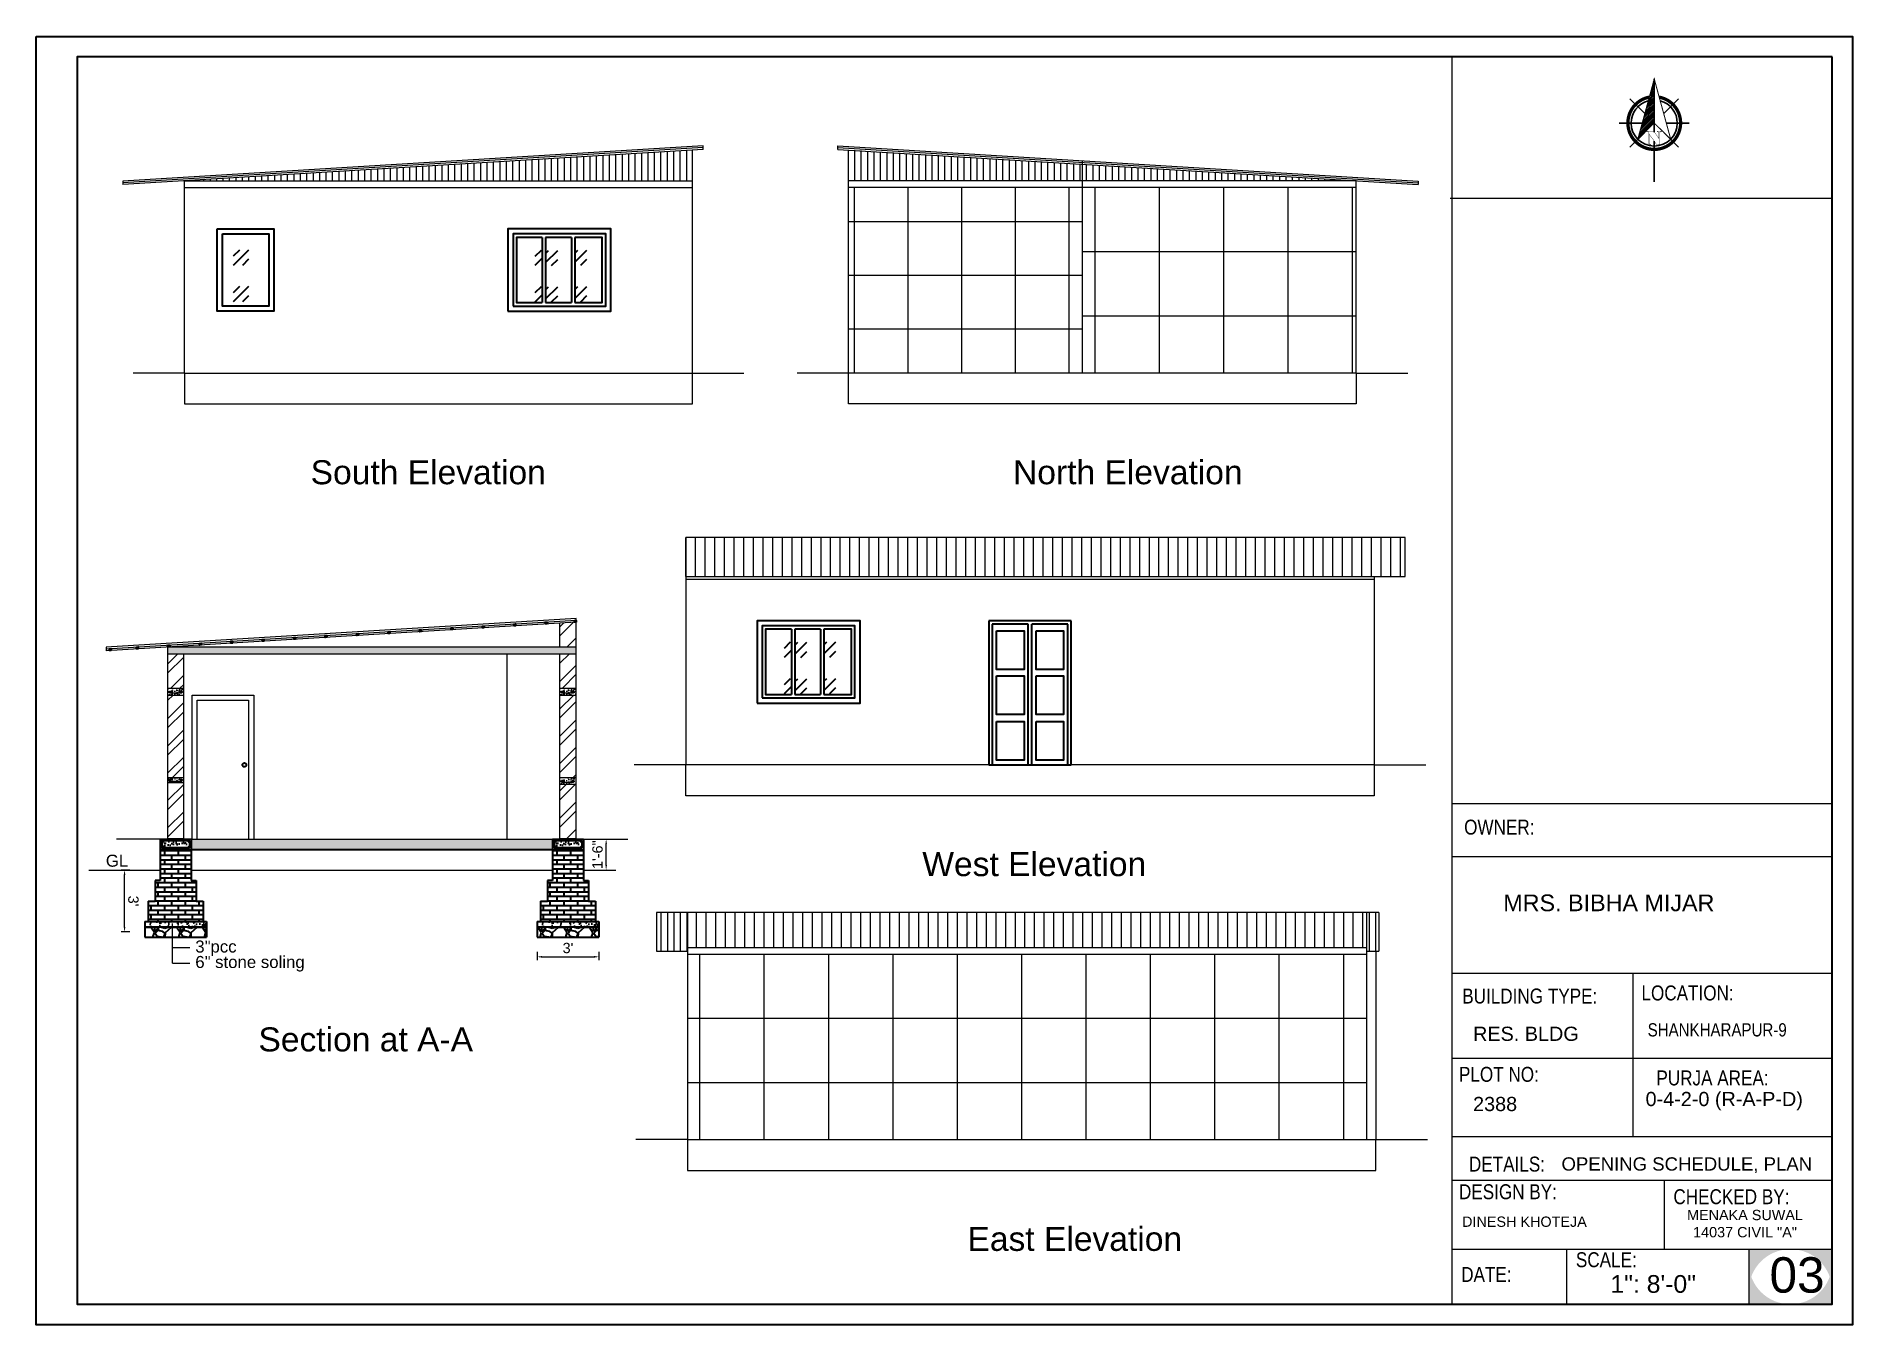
# Model space of a CAD drawing. Header units: inches. Extents: x 376358 to 406049, y -63575 to -53607.
# Drawn here: x 404991 to 406049, y -59273 to -58523 of the extents above; entities that cross this region are included whole.
import ezdxf

# ---------------------------------------------------------------- set-up
doc = ezdxf.new("R2010")
doc.units = ezdxf.units.IN
doc.header["$LTSCALE"] = 2
doc.header["$MEASUREMENT"] = 0
doc.header["$PDMODE"] = 34
doc.layers.get('0').update_dxf_attribs({"linetype": 'CONTINUOUS'})
doc.layers.get('DEFPOINTS').update_dxf_attribs({"color": 141, "linetype": 'CONTINUOUS'})
for name, color, linetype, lineweight in [('1', 7, 'CONTINUOUS', 13), ('DIMENTION', 140, 'CONTINUOUS', 0), ('door', 20, 'CONTINUOUS', 35), ('Rebars', 1, 'CONTINUOUS', 13), ('Siteplan', 7, 'CONTINUOUS', 30), ('steps', 253, 'CONTINUOUS', 20), ('TEXT', 181, 'CONTINUOUS', 25), ('WALL - A', 1, 'CONTINUOUS', 40)]:
    doc.layers.add(name, color=color, linetype=linetype, lineweight=lineweight)
doc.layers.add('Normal Wall', color=7, linetype='CONTINUOUS', lineweight=35, true_color=0xffaf89)
doc.layers.add('Rear Wall', color=7, linetype='CONTINUOUS', lineweight=20, true_color=0xd4e480)
doc.styles.add('Lettring Text', font='arial.ttf')
doc.styles.get("Standard").update_dxf_attribs({"font": 'ARIALN.TTF'})
doc.styles.add('SwissBT', font='swiss.ttf', dxfattribs={"height": 12})
doc.dimstyles.new('Copy of Standard', dxfattribs={"dimtxt": 6, "dimasz": 2.875, "dimexe": 2, "dimexo": 4, "dimgap": 2, "dimtad": 1, "dimdec": 0, "dimrnd": 1, "dimzin": 0, "dimdsep": 46, "dimlunit": 4, "dimtxsty": 'Lettring Text', "dimcen": 0.1, "dimclrd": 7, "dimclre": 7, "dimclrt": 7, "dimazin": 0, "dimtfac": 0.645, "dimtdec": 0, "dimtmove": 1, "dimatfit": 0, "dimfxl": 3, "dimfxlon": 1, "dimtfillclr": 256, "dimtolj": 1, "dimtzin": 0, "dimlwd": -1, "dimlwe": -1, "dimarcsym": 2})
pattern_1 = [(45, (42769.61, -28002.868), (21.21320344, 0), [12.5, -17.5]), (45, (42774.913, -28002.868), (21.21320344, 0), [5, -25]), (45, (42769.61, -27997.565), (21.21320344, 0), [5, -25])]
pattern_2 = [(90, (42040.4257, -8169.51), (-3.75, 0), [])]
pattern_3 = [(45, (42914.7, -28231.138), (21.21320344, 0), [12.5, -17.5]), (45, (42920.003, -28231.138), (21.21320344, 0), [5, -25]), (45, (42914.7, -28225.835), (21.21320344, 0), [5, -25])]
pattern_4 = [(50, (40283.691, -7994.453), (5.73808146, -0.50201708), [0.6, -6.6]), (355, (40283.691, -7994.453), (-1.11001067, 6.01753707), [0.48, -5.28]), (100.4514445, (40284.1693, -7994.495), (4.62807077, 5.51551993), [0.50992154, -5.6091369]), (46.1842, (40283.691, -7992.853), (8.53793065, -1.32415425), [0.9, -9.9]), (96.6356355, (40284.403, -7992.963), (7.47729557, 7.7929488), [0.76488274, -8.41371008]), (351.184164, (40283.691, -7992.853), (7.47729556, 7.7929488), [0.72, -7.92]), (21, (40284.491, -7993.253), (4.775256417, -3.220951125), [0.6, -6.6]), (326, (40284.491, -7993.253), (1.94652266, 5.80120036), [0.48, -5.28]), (71.4514447, (40284.889, -7993.5214), (6.72177901, 2.58024922), [0.50992152, -5.6091369]), (37.5, (40283.6912, -7994.453), (0.097278843, 2.663150831), [0, -5.216, 0, -5.36, 0, -5.3]), (7.5, (40283.6912, -7994.453), (2.1045563, 3.155293695), [0, -3.056, 0, -5.096, 0, -2.02]), (327.5, (40281.9072, -7994.453), (4.27057949, -0.180438974), [0, -2, 0, -6.24, 0, -8.28]), (317.5, (40281.107, -7994.453), (4.665489355, 0.80083986), [0, -2.6, 0, -4.144, 0, -5.88])]
pattern_5 = [(45, (40283.691, -7994.453), (-7.9549513, 7.9549513), []), (45, (40288.994, -7994.453), (-7.9549513, 7.9549513), [])]
pattern_6 = [(228.0127875, (44027.0285, -28259.4048), (-120, -135), [2.01804, -199.7863207]), (184.96974073, (44025.6785, -28260.9048), (180, 15), [3.46302, -342.8388714]), (132.51044708, (44022.2285, -28261.2048), (150, -165), [2.44182, -241.74048894]), (267.273689, (44016.3785, -28264.9548), (15, 300), [3.15357, -312.2033706]), (292.83365418, (44016.2285, -28268.1048), (-75, 180), [3.092325, -306.1405969]), (357.273689, (44017.4285, -28270.9548), (-300, 15), [3.15357, -312.2033706]), (37.69424047, (44020.5785, -28271.1048), (-195, -150), [4.170435, -412.87272823]), (72.25532837, (44023.8785, -28268.5548), (105, 330), [3.93732, -389.79482245]), (121.42956562, (44025.0785, -28264.8048), (-120, 195), [3.16425, -313.26109665]), (175.2363583, (44023.4285, -28262.1048), (165, -15), [3.61248, -177.0114387]), (222.3974378, (44019.8285, -28261.8048), (-180, -165), [4.67172, -462.5006251]), (138.81407483, (44031.2285, -28265.1048), (-105, 90), [1.594515, -157.8576722]), (171.4692344, (44030.0285, -28264.0548), (195, -30), [3.033555, -300.32267124]), (225, (44027.028, -28263.605), (-2e-15, -15), [2.121315, -19.09188844]), (203.1985905, (44025.9785, -28261.8048), (75, 30), [1.14237, -113.0942266]), (291.8014095, (44024.9285, -28262.2548), (-15, 45), [1.615545, -79.1619271]), (30.9637565, (44025.5285, -28263.7548), (45, 30), [2.623935, -84.8403434]), (161.5650512, (44027.7785, -28262.405), (30, -15), [1.897365, -45.5367999]), (16.38954033, (44016.2285, -28262.2548), (150, 45), [2.658, -263.1426772]), (70.34617594, (44018.7785, -28261.5048), (-60, -165), [2.229915, -220.7611162]), (293.1985905, (44027.7785, -28259.4048), (-30, 75), [2.284725, -111.9518716]), (343.61045967, (44028.6785, -28261.5048), (-150, 45), [2.658, -263.1426772]), (339.4439548, (44016.2285, -28271.5548), (-75, 30), [2.5632, -125.5968562]), (294.77514057, (44018.6285, -28272.4548), (-75, 165), [2.14767, -212.61964595]), (66.8014095, (44027.9285, -28274.4048), (30, 75), [2.284725, -111.9518716]), (17.35402464, (44028.8285, -28272.3048), (-195, -60), [2.514465, -248.9313542]), (69.4439548, (44020.5785, -28274.4048), (-30, -75), [1.2816, -126.8784562]), (101.3099325, (44027.0285, -28274.4048), (-15, 60), [0.76485, -75.7204427]), (165.9637565, (44026.8785, -28273.6548), (45, -15), [3.092325, -58.7542594]), (186.00900596, (44023.8785, -28272.9048), (150, 15), [2.86575, -283.7088476]), (303.6900675, (44025.5285, -28265.1048), (-15, 30), [2.16333, -51.91993913]), (353.15722659, (44026.7285, -28266.9048), (255, -30), [3.77691, -373.91343936]), (60.9453959, (44030.4785, -28267.3548), (-60, -105), [1.54434, -152.8901121]), (90, (44031.228, -28266.005), (-15, 15), [0.9, -14.1]), (120.25643716, (44023.5785, -28272.4548), (60, -105), [2.08386, -206.30279984]), (48.0127875, (44022.5285, -28270.6548), (120, 135), [4.03608, -197.7682807]), (0, (44025.228, -28267.655), (15, 15), [3.9, -11.1]), (325.30484647, (44029.1285, -28267.6548), (150, -105), [2.37171, -234.7991145]), (254.0546041, (44031.0785, -28269.0048), (-15, -60), [2.18403, -107.01761834]), (207.64597536, (44030.4785, -28271.1048), (-285, -150), [3.555975, -352.04211273]), (175.42607874, (44027.3285, -28272.7548), (-195, 15), [3.761985, -372.4361011])]
pattern_7 = [(50, (340744.3956, 57521.95), (5.73808146, -0.50201708), [0.6, -6.6]), (355, (340744.3956, 57521.95), (-1.11001067, 6.01753707), [0.48, -5.28]), (100.4514, (340744.874, 57521.908), (4.62807505, 5.51551634), [0.50992152, -5.6091369]), (46.1842, (340744.3956, 57523.55), (8.5379284, -1.3241521), [0.9, -9.9]), (96.6356, (340745.107, 57523.44), (7.47730164, 7.79294297), [0.7648823, -8.413704]), (351.1842, (340744.396, 57523.55), (7.47729556, 7.7929488), [0.72, -7.92]), (21, (340745.1956, 57523.15), (4.77525642, -3.22095113), [0.6, -6.6]), (326, (340745.1956, 57523.15), (1.94652266, 5.80120036), [0.48, -5.28]), (71.4514, (340745.5936, 57522.8815), (6.72178103, 2.58024397), [0.50992152, -5.6091369]), (37.5, (340744.3956, 57521.95), (0.097278843, 2.66315083), [0, -5.216, 0, -5.36, 0, -5.3]), (7.5, (340744.3956, 57521.95), (2.1045563, 3.155293695), [0, -3.056, 0, -5.096, 0, -2.02]), (327.5, (340742.6116, 57521.95), (4.27057949, -0.180438974), [0, -2, 0, -6.24, 0, -8.28]), (317.5, (340741.8116, 57521.95), (4.66548935, 0.80083986), [0, -2.6, 0, -4.144, 0, -5.88])]
pattern_8 = [(50, (340972.885, 57521.95), (5.73808146, -0.50201708), [0.6, -6.6]), (355, (340972.885, 57521.95), (-1.11001067, 6.01753707), [0.48, -5.28]), (100.4514, (340973.363, 57521.908), (4.62807505, 5.51551634), [0.50992152, -5.6091369]), (46.1842, (340972.885, 57523.55), (8.5379284, -1.3241521), [0.9, -9.9]), (96.6356, (340973.596, 57523.44), (7.47730164, 7.79294297), [0.7648823, -8.413704]), (351.1842, (340972.885, 57523.55), (7.47729556, 7.7929488), [0.72, -7.92]), (21, (340973.685, 57523.15), (4.77525642, -3.22095113), [0.6, -6.6]), (326, (340973.685, 57523.15), (1.94652266, 5.80120036), [0.48, -5.28]), (71.4514, (340974.083, 57522.8815), (6.72178103, 2.58024397), [0.50992152, -5.6091369]), (37.5, (340972.8849, 57521.95), (0.097278843, 2.66315083), [0, -5.216, 0, -5.36, 0, -5.3]), (7.5, (340972.885, 57521.95), (2.1045563, 3.155293695), [0, -3.056, 0, -5.096, 0, -2.02]), (327.5, (340971.101, 57521.95), (4.27057949, -0.180438974), [0, -2, 0, -6.24, 0, -8.28]), (317.5, (340970.301, 57521.95), (4.66548935, 0.80083986), [0, -2.6, 0, -4.144, 0, -5.88])]

msp = doc.modelspace()

# ---------------------------------------------------------------- texts
at = {"color": 0}
for s, p in [('OWNER:', (405823.1, -58987.6)), ('LOCATION:', (405926.4, -59084.2))]:
    msp.add_text(s, height=8.7, dxfattribs=at).set_placement(p)
at = {"color": 7, "linetype": 'ByBlock', "lineweight": 5}
for s, insert, char_height, width, attachment_point in [('{\\fArial CE|b0|i0|c0|p34;South Elevation}', (405219.7, -58776.6), 14, 235.547, 5), ('{\\fArial CE|b0|i0|c0|p34;North Elevation}', (405627.2, -58776.6), 14, 235.547, 5), ('{\\fArial CE|b0|i0|c0|p34;GL}', (405031.9, -58999.3), 7, 174.101, 1), ('{\\fArial CE|b0|i0|c0|p34;West Elevation}', (405572.7, -59004.9), 14, 235.547, 5), ("{\\fArial CE|b0|i0|c238|p34;3'}'{\\fArial CE|b0|i0|c238|p34;pcc}", (405084, -59049.3), 7, 174.101, 1), ("{\\fArial CE|b0|i0|c0|p34;6\\fArial CE|b0|i0|c238|p34;'}'{\\fArial CE|b0|i0|c238|p34; \\fArial CE|b0|i0|c0|p34;stone\\fArial CE|b0|i0|c238|p34; soling}", (405084, -59058.3), 7, 174.101, 1), ('{\\fArial CE|b0|i0|c0|p34;Section at A-A}', (405183.3, -59107), 14, 235.547, 5), ('{\\fArial CE|b0|i0|c0|p34;East Elevation}', (405596.3, -59223.2), 14, 235.547, 5)]:
    msp.add_mtext(s, dxfattribs=dict(at, insert=insert, char_height=char_height, width=width, attachment_point=attachment_point))
at = {"layer": 'TEXT', "color": 0}
for s, height, p in [('OWNER:', 8.7, (405823.1, -58987.6)), ('LOCATION:', 8.7, (405926.4, -59084.2)), ('CHECKED BY:', 8.704, (405945, -59202.9)), ('CHECKED BY:', 8.704, (405945, -59202.9)), ('SCALE:', 8.7, (405888.2, -59239.6)), ('SCALE:', 8.7, (405888.2, -59239.6))]:
    msp.add_text(s, height=height, dxfattribs=at).set_placement(p)
at = {"layer": 'TEXT', "color": 0, "linetype": 'ByBlock', "style": 'SwissBT'}
for s, insert, char_height, width, attachment_point in [('MRS. BIBHA MIJAR', (405907.4, -59022.5), 9.72, 217.511, 2), ('OPENING SCHEDULE, PLAN', (405879.8, -59175.6), 7.74, 268.532, 1), ('DINESH KHOTEJA', (405821.9, -59210.1), 6, 201.528, 1), ('MENAKA SUWAL\\P14037 CIVIL "A"', (405986.7, -59206.2), 6, 88.549, 2)]:
    msp.add_mtext(s, dxfattribs=dict(at, insert=insert, char_height=char_height, width=width, attachment_point=attachment_point))
at = {"layer": 'TEXT', "color": 0, "attachment_point": 1}
for s, insert, char_height, width in [('BUILDING TYPE:', (405822, -59077.3), 8.704, 148.555), ('BUILDING TYPE:', (405822, -59077.3), 8.704, 148.555), ('PLOT NO: ', (405820.1, -59122.9), 8.7, 138.027), ('PLOT NO: ', (405820.1, -59122.9), 8.7, 138.027), ('PURJA AREA:', (405935.1, -59125), 8.704, 197.582), ('PURJA AREA:', (405935.1, -59125), 8.704, 197.582), ('DETAILS: ', (405825.9, -59175.2), 8.7, 138.027), ('DESIGN BY:', (405820.1, -59191.3), 8.7, 138.027), ('DESIGN BY:', (405820.1, -59191.3), 8.7, 138.027), ('DATE:', (405821.4, -59239.5), 8.7, 34.818)]:
    msp.add_mtext(s, dxfattribs=dict(at, insert=insert, char_height=char_height, width=width))
at = {"layer": 'TEXT', "color": 0, "style": 'SwissBT'}
for s, insert, char_height, width, attachment_point in [('RES. BLDG', (405828.3, -59099.5), 8.26, 163.214, 1), ('RES. BLDG', (405828.3, -59099.5), 8.26, 163.214, 1), ('2388', (405828.3, -59140.4), 8.26, 163.214, 1), ('0-4-2-0 (R-A-P-D)', (405974.6, -59137.5), 8.256, 163.214, 2), ('03', (406001, -59233.8), 20.64, 20.158, 1)]:
    msp.add_mtext(s, dxfattribs=dict(at, insert=insert, char_height=char_height, width=width, attachment_point=attachment_point))
at = {"layer": 'TEXT', "color": 0, "linetype": 'ByBlock', "insert": (405930, -59097.5), "char_height": 7.671, "attachment_point": 1}
msp.add_mtext_dynamic_manual_height_columns('SHANKHARAPUR-9', width=381.035, gutter_width=1.53, heights=[0], dxfattribs=at)
at = {"layer": 'TEXT', "color": 0, "ltscale": 0.5, "insert": (405908.3, -59244.2), "char_height": 10.32, "width": 127.534, "attachment_point": 1, "style": 'SwissBT'}
msp.add_mtext('1": 8\'-0"', dxfattribs=at)
msp.add_mtext('1": 8\'-0"', dxfattribs=at)

# ---------------------------------------------------------------- blocks, each defined once
blk = doc.blocks.new('*X29')
at = {"color": 0}
for p, q in [((145.96, -414.6), (147.62, -412.94)), ((146.16, -413.87), (147.62, -412.41)), ((146.36, -413.14), (147.62, -411.88)), ((146.55, -412.41), (147.62, -411.35)), ((146.75, -411.68), (147.62, -410.82)), ((146.95, -410.95), (147.62, -410.29)), ((147.15, -410.22), (147.62, -409.76)), ((147.35, -409.49), (147.62, -409.23)), ((147.55, -408.76), (147.62, -408.7)), ((143.76, -422.63), (147.62, -418.77)), ((143.96, -421.9), (147.62, -418.24)), ((144.16, -421.17), (147.62, -417.71)), ((144.36, -420.44), (147.62, -417.18)), ((144.56, -419.71), (147.62, -416.65)), ((144.76, -418.98), (147.62, -416.12)), ((144.96, -418.25), (147.62, -415.59)), ((145.16, -417.52), (147.62, -415.06)), ((145.36, -416.79), (147.62, -414.53)), ((145.56, -416.06), (147.62, -414)), ((145.76, -415.33), (147.62, -413.47)), ((142.76, -426.28), (147.62, -421.42)), ((142.96, -425.55), (147.62, -420.89)), ((143.16, -424.82), (147.62, -420.36)), ((143.36, -424.09), (147.62, -419.83)), ((143.56, -423.36), (147.62, -419.3))]:
    blk.add_line(p, q, dxfattribs=at)
blk = doc.blocks.new('NORTH_15')
for p, q in [((-2.87, 2.87), (-7.37, 7.37)), ((0, 3.66), (0, 10.62)), ((2.87, 2.87), (7.37, 7.37)), ((-13.37, 0), (2.72, 0)), ((5.49, 0), (17.83, 0)), ((-2.87, -2.87), (-7.37, -7.37)), ((0, -3.66), (0, -10.62)), ((2.87, -2.87), (7.37, -7.37))]:
    blk.add_line(p, q)
at = {"const_width": 1}
for points in [[(0, -8, 1), (0, 8, 0.359415), (-7.86, 1.52, 1)], [(-7.86, -1.52, 0.359415), (0, -8, 1)]]:
    blk.add_lwpolyline(points, format="xyb", dxfattribs=at)
for points, const_width in [([(4.96, -5.01), (-13.37, 0), (4.9, 5), (0, 0), (4.96, -5.01)], 0.3), ([(5.93, -1.55), (6, -1.55), (6.07, -1.54), (6.13, -1.53), (6.17, -1.52), (6.22, -1.51), (6.26, -1.49), (6.28, -1.47), (6.3, -1.45), (6.32, -1.42), (6.33, -1.39), (6.35, -1.34), (6.36, -1.29), (6.37, -1.23), (6.38, -1.16), (6.38, -1.08), (6.38, -1), (6.54, -1), (6.54, -2.34), (6.38, -2.34), (6.38, -2.3), (6.38, -2.23), (6.38, -2.16), (6.37, -2.09), (6.36, -2.04), (6.35, -1.99), (6.33, -1.95), (6.32, -1.91), (6.3, -1.88), (6.28, -1.86), (6.26, -1.83), (6.22, -1.81), (6.18, -1.8), (6.13, -1.78), (6.07, -1.77), (6.01, -1.76), (5.95, -1.76), (2.66, -1.76), (2.66, -2.34), (2.5, -2.34), (2.5, -0.16), (4.71, 1.44), (3.14, 1.44), (3.07, 1.44), (3, 1.43), (2.94, 1.42), (2.89, 1.41), (2.85, 1.4), (2.81, 1.38), (2.78, 1.36), (2.76, 1.34), (2.74, 1.31), (2.72, 1.27), (2.7, 1.22), (2.69, 1.17), (2.68, 1.11), (2.67, 1.04), (2.66, 0.97), (2.66, 0.89), (2.66, 0.87), (2.5, 0.87), (2.5, 2.21), (2.66, 2.21), (2.66, 2.17), (2.66, 2.09), (2.67, 2.03), (2.68, 1.97), (2.69, 1.91), (2.7, 1.86), (2.71, 1.82), (2.73, 1.78), (2.75, 1.76), (2.77, 1.74), (2.8, 1.72), (2.85, 1.7), (2.89, 1.68), (2.94, 1.67), (3, 1.66), (3.07, 1.66), (3.14, 1.66), (6.54, 1.66), (6.54, 0.75), (3.33, -1.55), (5.93, -1.55), (5.93, -1.55)], 0.1)]:
    blk.add_lwpolyline(points, dxfattribs=dict(const_width=const_width))
for start, end in [(90, 164.973), (270, 90), (195.027, 270)]:
    blk.add_arc((0, 0), 7, start, end)
at = {"rotation": 90}
blk.add_blockref('*X29', (-421.89, -147.62), dxfattribs=at)
blk = doc.blocks.new('A$C0BDB7EE9')
at = {"layer": 'Siteplan', "xscale": 2.999999999999779, "yscale": 2.999999999999779, "zscale": 2.999999999999779, "rotation": 247.8612575918487}
blk.add_blockref('NORTH_15', (20.2, 49.5), dxfattribs=at)
blk = doc.blocks.new('A$C327B4BBD')
at = {"layer": 'DIMENTION', "ltscale": 0.3, "xscale": 1.171875000000082, "yscale": 1.171875000000082, "zscale": 1.171875000000082, "rotation": 112.1387424081494}
blk.add_blockref('A$C0BDB7EE9', (16.1, 0), dxfattribs=at)
blk = doc.blocks.new('*D1358')
at = {"color": 7, "transparency": 16777216}
for p, q in [((405045.8, -59008.3), (405040.8, -59008.3)), ((405042.8, -59041.4), (405042.8, -59011.2)), ((405045.8, -59044.3), (405040.8, -59044.3))]:
    blk.add_line(p, q, dxfattribs=at)
at = {"color": 7, "linetype": 'ByBlock', "transparency": 16777216}
for points in [[(405043.3, -59011.2), (405042.3, -59011.2), (405042.8, -59008.3)], [(405043.3, -59041.4), (405042.3, -59041.4), (405042.8, -59044.3)]]:
    blk.add_solid(points, dxfattribs=at)
at = {"layer": 'DEFPOINTS', "color": 0, "linetype": 'ByBlock', "transparency": 16777216}
for p in [(405042.8, -59008.3), (405054.6, -59008.3), (405054.6, -59044.3)]:
    blk.add_point(p, dxfattribs=at)
at = {"color": 7, "linetype": 'ByBlock', "lineweight": 5, "transparency": 16777216, "insert": (405047.9, -59026.3), "char_height": 6, "attachment_point": 5, "rotation": 270.0012, "style": 'Lettring Text'}
blk.add_mtext("\\A1;3'", dxfattribs=at)
blk = doc.blocks.new('*D1361')
at = {"color": 7, "transparency": 16777216}
for p, q in [((405320.3, -58990.3), (405325.3, -58990.3)), ((405323.3, -59005.4), (405323.3, -58993.1)), ((405320.3, -59008.3), (405325.3, -59008.3))]:
    blk.add_line(p, q, dxfattribs=at)
at = {"color": 7, "linetype": 'ByBlock', "transparency": 16777216}
for points in [[(405322.9, -58993.1), (405323.8, -58993.1), (405323.3, -58990.3)], [(405322.9, -59005.4), (405323.8, -59005.4), (405323.3, -59008.3)]]:
    blk.add_solid(points, dxfattribs=at)
at = {"layer": 'DEFPOINTS', "color": 0, "linetype": 'ByBlock', "transparency": 16777216}
for p in [(405310.1, -58990.3), (405323.3, -58990.3), (405310.1, -59008.3)]:
    blk.add_point(p, dxfattribs=at)
at = {"color": 7, "linetype": 'ByBlock', "lineweight": 5, "transparency": 16777216, "insert": (405318.3, -58999.3), "char_height": 6, "attachment_point": 5, "rotation": 90, "style": 'Lettring Text'}
blk.add_mtext('\\A1;1\'-6"', dxfattribs=at)
blk = doc.blocks.new('*D1359')
at = {"color": 7, "transparency": 16777216}
for p, q in [((405283.1, -59055.8), (405283.1, -59060.8)), ((405319.1, -59055.8), (405319.1, -59060.8)), ((405286, -59058.8), (405316.3, -59058.8))]:
    blk.add_line(p, q, dxfattribs=at)
at = {"color": 7, "linetype": 'ByBlock', "transparency": 16777216}
for points in [[(405286, -59058.3), (405286, -59059.3), (405283.1, -59058.8)], [(405316.3, -59058.3), (405316.3, -59059.3), (405319.1, -59058.8)]]:
    blk.add_solid(points, dxfattribs=at)
at = {"layer": 'DEFPOINTS', "color": 0, "linetype": 'ByBlock', "transparency": 16777216}
for p in [(405283.1, -59044.3), (405319.1, -59044.3), (405319.1, -59058.8)]:
    blk.add_point(p, dxfattribs=at)
at = {"color": 7, "linetype": 'ByBlock', "lineweight": 5, "transparency": 16777216, "insert": (405301.1, -59053.7), "char_height": 6, "attachment_point": 5, "style": 'Lettring Text'}
blk.add_mtext("\\A1;3'", dxfattribs=at)

# ---------------------------------------------------------------- dimensions: what is measured, and where the dimension line sits
at = {"color": 7, "linetype": 'ByBlock', "lineweight": 5}
dim = msp.add_linear_dim(base=(405323.3, -58990.3), p1=(405310.1, -59008.3), p2=(405310.1, -58990.3), angle=90, dimstyle='Copy of Standard', dxfattribs=at)
dim.commit()
dim.dimension.update_dxf_attribs({"geometry": '*D1361', "text_midpoint": (405323.3, -58999.3), "dimtype": 160})
dim = msp.add_aligned_dim(p1=(405054.6, -59044.3), p2=(405054.6, -59008.3), distance=11.8, dimstyle='Copy of Standard', dxfattribs=at)
dim.commit()
dim.dimension.update_dxf_attribs({"geometry": '*D1358', "text_midpoint": (405047.9, -59026.3)})
dim = msp.add_linear_dim(base=(405319.1, -59058.8), p1=(405283.1, -59044.3), p2=(405319.1, -59044.3), dimstyle='Copy of Standard', dxfattribs=at)
dim.commit()
dim.dimension.update_dxf_attribs({"geometry": '*D1359', "text_midpoint": (405301.1, -59053.7)})

# ---------------------------------------------------------------- hatches: boundary and pattern name
at = {"linetype": 'ByBlock', "lineweight": 5}
h = msp.add_hatch(dxfattribs=at)
h.set_pattern_fill('AR-CONC', scale=0.5, style=0)
h.set_pattern_definition([(50, (358829.2173, 9901.479), (3.58630091, -0.31376067), [0.375, -4.125]), (355, (358829.2173, 9901.479), (-0.69375667, 3.76096067), [0.3, -3.3]), (100.4514, (358829.516, 9901.4528), (2.89254691, 3.44719771), [0.31870095, -3.50571056]), (46.1842, (358829.2173, 9902.479), (5.33620524, -0.82759507), [0.5625, -6.1875]), (96.6356, (358829.662, 9902.41), (4.67331353, 4.87058935), [0.47805144, -5.258565]), (351.1842, (358829.2173, 9902.479), (4.67330973, 4.870593), [0.45, -4.95]), (21, (358829.7173, 9902.229), (2.98453526, -2.01309445), [0.375, -4.125]), (326, (358829.7173, 9902.229), (1.21657666, 3.62575023), [0.3, -3.3]), (71.4514, (358829.966, 9902.0612), (4.20111314, 1.61265248), [0.31870095, -3.50571056]), (37.5, (358829.2173, 9901.479), (0.060799277, 1.66446927), [0, -3.26, 0, -3.35, 0, -3.3125]), (7.5, (358829.2173, 9901.479), (1.315347687, 1.97205856), [0, -1.91, 0, -3.185, 0, -1.2625]), (327.5, (358828.1023, 9901.479), (2.66911218, -0.112774359), [0, -1.25, 0, -3.9, 0, -5.175]), (317.5, (358827.6023, 9901.479), (2.91593085, 0.50052491), [0, -1.625, 0, -2.59, 0, -3.675])])
h.paths.add_polyline_path([(405077.1, -58902.3), (405068.1, -58902.3), (405068.1, -58906.3), (405077.1, -58906.3)])
edge = h.paths.add_edge_path(flags=16)
edge.add_arc((405076.1, -58904.9), 0.496, 180, 268.058, ccw=False)
edge.add_arc((405076.1, -58904.9), 0.496, 0, 180, ccw=False)
edge.add_arc((405076.1, -58904.9), 0.496, -91.942, 0, ccw=False)
edge.add_line((405076, -58905.4), (405069.2, -58905.4))
edge.add_arc((405069.2, -58904.9), 0.496, 180, 271.942, ccw=False)
edge.add_arc((405069.2, -58904.9), 0.496, 0, 180, ccw=False)
edge.add_arc((405069.2, -58904.9), 0.496, -88.058, 0, ccw=False)
edge.add_line((405069.2, -58905.4), (405076, -58905.4))
h = msp.add_hatch(color=7, dxfattribs=at)
h.paths.add_polyline_path([(405076.6, -58904.6, 0.414214), (405076.1, -58904.1), (405075.9, -58904.2, 0.315664), (405075.6, -58904.6, 1)])
h.paths.add_polyline_path([(405069.4, -58904.2), (405069.2, -58904.1, 0.414214), (405068.7, -58904.6, 0.404321), (405069.2, -58905.1), (405069.2, -58905.1, 0.404321), (405069.7, -58904.6, 0.315664)])
h = msp.add_hatch(dxfattribs=at)
h.set_pattern_fill('AR-CONC', scale=0.5, style=0)
h.set_pattern_definition([(50, (359057.447, 9901.479), (3.58630091, -0.31376067), [0.375, -4.125]), (355, (359057.447, 9901.479), (-0.69375667, 3.76096067), [0.3, -3.3]), (100.4514, (359057.746, 9901.4528), (2.89254691, 3.44719771), [0.31870095, -3.50571056]), (46.1842, (359057.447, 9902.479), (5.33620524, -0.82759507), [0.5625, -6.1875]), (96.6356, (359057.892, 9902.41), (4.67331353, 4.87058935), [0.47805144, -5.258565]), (351.1842, (359057.447, 9902.479), (4.67330973, 4.870593), [0.45, -4.95]), (21, (359057.947, 9902.229), (2.98453526, -2.01309445), [0.375, -4.125]), (326, (359057.947, 9902.229), (1.21657666, 3.62575023), [0.3, -3.3]), (71.4514, (359058.196, 9902.0612), (4.20111314, 1.61265248), [0.31870095, -3.50571056]), (37.5, (359057.4471, 9901.479), (0.060799277, 1.66446927), [0, -3.26, 0, -3.35, 0, -3.3125]), (7.5, (359057.4471, 9901.479), (1.315347687, 1.97205856), [0, -1.91, 0, -3.185, 0, -1.2625]), (327.5, (359056.3321, 9901.479), (2.66911218, -0.112774359), [0, -1.25, 0, -3.9, 0, -5.175]), (317.5, (359055.8321, 9901.479), (2.91593085, 0.50052491), [0, -1.625, 0, -2.59, 0, -3.675])])
h.paths.add_polyline_path([(405305.9, -58902.3), (405296.4, -58902.3), (405296.4, -58906.3), (405305.9, -58906.3)])
edge = h.paths.add_edge_path(flags=16)
edge.add_arc((405297.5, -58904.6), 0.497, -29.0099, 209.0099, ccw=False)
edge.add_arc((405297.5, -58904.6), 0.496, 271.942, 331.2928, ccw=False)
edge.add_line((405297.5, -58905.1), (405304.3, -58905.1))
edge.add_arc((405304.3, -58904.6), 0.496, 208.7072, 268.058, ccw=False)
edge.add_arc((405304.3, -58904.6), 0.497, -23.8026, 209.0273, ccw=False)
edge.add_arc((405304.3, -58904.6), 0.545, 271.5245, 333.051, ccw=False)
edge.add_line((405304.3, -58905.1), (405297.5, -58905.1))
edge.add_arc((405297.5, -58904.6), 0.496, 208.7072, 271.942, ccw=False)
h = msp.add_hatch(color=7, dxfattribs=at)
h.paths.add_polyline_path([(405304.8, -58904.6, 0.414214), (405304.3, -58904.1), (405304.1, -58904.2, 0.315664), (405303.8, -58904.6, 1)])
h.paths.add_polyline_path([(405297.6, -58904.2), (405297.5, -58904.1, 0.414214), (405297, -58904.6, 0.404321), (405297.4, -58905.1), (405297.5, -58905.1, 0.404321), (405298, -58904.6, 0.315664)])
h = msp.add_hatch(dxfattribs=at)
h.set_pattern_fill('AR-CONC', scale=0.5, style=0)
h.set_pattern_definition([(50, (358829.2173, 9850.479), (3.58630091, -0.31376067), [0.375, -4.125]), (355, (358829.2173, 9850.479), (-0.69375667, 3.76096067), [0.3, -3.3]), (100.4514, (358829.516, 9850.4528), (2.89254691, 3.44719771), [0.31870095, -3.50571056]), (46.1842, (358829.2173, 9851.479), (5.33620524, -0.82759507), [0.5625, -6.1875]), (96.6356, (358829.662, 9851.41), (4.67331353, 4.87058935), [0.47805144, -5.258565]), (351.1842, (358829.2173, 9851.479), (4.67330973, 4.870593), [0.45, -4.95]), (21, (358829.7173, 9851.229), (2.98453526, -2.01309445), [0.375, -4.125]), (326, (358829.7173, 9851.229), (1.21657666, 3.62575023), [0.3, -3.3]), (71.4514, (358829.966, 9851.0612), (4.20111314, 1.61265248), [0.31870095, -3.50571056]), (37.5, (358829.2173, 9850.479), (0.060799277, 1.66446927), [0, -3.26, 0, -3.35, 0, -3.3125]), (7.5, (358829.2173, 9850.479), (1.315347687, 1.97205856), [0, -1.91, 0, -3.185, 0, -1.2625]), (327.5, (358828.1023, 9850.479), (2.66911218, -0.112774359), [0, -1.25, 0, -3.9, 0, -5.175]), (317.5, (358827.6023, 9850.479), (2.91593085, 0.50052491), [0, -1.625, 0, -2.59, 0, -3.675])])
h.paths.add_polyline_path([(405077.1, -58954.3), (405068.1, -58954.3), (405068.1, -58957.3), (405077.1, -58957.3)])
h.paths.add_polyline_path([(405076, -58956.4, -0.404321), (405075.6, -58955.9, -1), (405076.6, -58955.9, -0.424176), (405076, -58956.4), (405069.2, -58956.4, -0.424176), (405068.7, -58955.9, -1), (405069.7, -58955.9, -0.404321), (405069.2, -58956.4)], flags=16)
h = msp.add_hatch(color=7, dxfattribs=at)
h.paths.add_polyline_path([(405076.6, -58955.9, 0.414214), (405076.1, -58955.4), (405075.9, -58955.4, 0.315664), (405075.6, -58955.9, 1)])
h.paths.add_polyline_path([(405069.4, -58955.4), (405069.2, -58955.4, 0.414214), (405068.7, -58955.9, 0.404321), (405069.2, -58956.4), (405069.2, -58956.4, 0.404321), (405069.7, -58955.9, 0.315664)])
h = msp.add_hatch(dxfattribs=at)
h.set_pattern_fill('AR-CONC', scale=0.5, style=0)
h.set_pattern_definition([(50, (359057.447, 9849.479), (3.58630091, -0.31376067), [0.375, -4.125]), (355, (359057.447, 9849.479), (-0.69375667, 3.76096067), [0.3, -3.3]), (100.4514, (359057.746, 9849.4528), (2.89254691, 3.44719771), [0.31870095, -3.50571056]), (46.1842, (359057.447, 9850.479), (5.33620524, -0.82759507), [0.5625, -6.1875]), (96.6356, (359057.892, 9850.41), (4.67331353, 4.87058935), [0.47805144, -5.258565]), (351.1842, (359057.447, 9850.479), (4.67330973, 4.870593), [0.45, -4.95]), (21, (359057.947, 9850.229), (2.98453526, -2.01309445), [0.375, -4.125]), (326, (359057.947, 9850.229), (1.21657666, 3.62575023), [0.3, -3.3]), (71.4514, (359058.196, 9850.0612), (4.20111314, 1.61265248), [0.31870095, -3.50571056]), (37.5, (359057.4471, 9849.479), (0.060799277, 1.66446927), [0, -3.26, 0, -3.35, 0, -3.3125]), (7.5, (359057.4471, 9849.479), (1.315347687, 1.97205856), [0, -1.91, 0, -3.185, 0, -1.2625]), (327.5, (359056.3321, 9849.479), (2.66911218, -0.112774359), [0, -1.25, 0, -3.9, 0, -5.175]), (317.5, (359055.8321, 9849.479), (2.91593085, 0.50052491), [0, -1.625, 0, -2.59, 0, -3.675])])
h.paths.add_polyline_path([(405305.9, -58954.3), (405296.4, -58954.3), (405296.4, -58958.3), (405305.9, -58958.3)])
edge = h.paths.add_edge_path(flags=16)
edge.add_arc((405297.5, -58956.6), 0.497, -29.0099, 209.0099, ccw=False)
edge.add_arc((405297.5, -58956.6), 0.496, 271.942, 331.2928, ccw=False)
edge.add_line((405297.5, -58957.1), (405304.3, -58957.1))
edge.add_arc((405304.3, -58956.6), 0.496, 208.7072, 268.058, ccw=False)
edge.add_arc((405304.3, -58956.6), 0.497, -23.8026, 209.0273, ccw=False)
edge.add_arc((405304.3, -58956.6), 0.545, 271.5245, 333.051, ccw=False)
edge.add_line((405304.3, -58957.1), (405297.5, -58957.1))
edge.add_arc((405297.5, -58956.6), 0.496, 208.7072, 271.942, ccw=False)
h = msp.add_hatch(color=7, dxfattribs=at)
h.paths.add_polyline_path([(405304.8, -58956.6, 0.414214), (405304.3, -58956.1), (405304.1, -58956.2, 0.315664), (405303.8, -58956.6, 1)])
h.paths.add_polyline_path([(405297.6, -58956.2), (405297.5, -58956.1, 0.414214), (405297, -58956.6, 0.404321), (405297.4, -58957.1), (405297.5, -58957.1, 0.404321), (405298, -58956.6, 0.315664)])
msp.add_hatch(color=0).paths.add_polyline_path([(406037.5, -59229.1), (406013.2, -59229.1, -0.414214), (406037.5, -59253.4)])
at = {"layer": '1', "ltscale": 5}
h = msp.add_hatch(dxfattribs=at)
h.set_pattern_fill('ANSI37', color=256, scale=250, angle=45, style=0)
h.set_pattern_definition([(90, (1443030.49, -787974.29), (-31.25, 0), []), (180, (1443030.49, -787974.29), (-2e-15, -31.25), [])])
h.paths.add_polyline_path([(405600.8, -58718.7), (405600.8, -58610.7), (405464.5, -58610.7), (405464.5, -58718.7)])
h = msp.add_hatch(dxfattribs=at)
h.set_pattern_fill('ANSI37', color=256, scale=300, angle=45, style=0)
h.set_pattern_definition([(90, (42945.617, -7722.917), (-37.5, 0), []), (180, (42945.617, -7722.917), (-4e-15, -37.5), [])])
h.paths.add_polyline_path([(405760.3, -58718.7), (405760.3, -58610.7), (405600.8, -58610.7), (405600.8, -58718.7)])
h = msp.add_hatch(dxfattribs=at)
h.set_pattern_fill('ANSI37', color=256, scale=300, angle=45, style=0)
h.set_pattern_definition([(90, (42040.426, -8169.51), (-37.5, 0), []), (180, (42040.426, -8169.51), (-4e-15, -37.5), [])])
h.paths.add_polyline_path([(405766.4, -59165.3), (405766.4, -59057.3), (405370.7, -59057.3), (405370.7, -59165.3)])
at = {"layer": 'door', "ltscale": 0.5}
h = msp.add_hatch(dxfattribs=at)
h.set_pattern_fill('GOST_GLASS', color=256, scale=2.5)
h.set_pattern_definition([(45, (43251.523, -7722.917), (21.21320344, 0), [12.5, -17.5]), (45, (43256.826, -7722.917), (21.21320344, 0), [5, -25]), (45, (43251.523, -7717.613), (21.21320344, 0), [5, -25])])
h.paths.add_polyline_path([(405099.8, -58637.7), (405099.8, -58679.7), (405126.8, -58679.7), (405126.8, -58637.7)])
h = msp.add_hatch(dxfattribs=at)
h.set_pattern_fill('GOST_GLASS', color=256, scale=2.5)
h.set_pattern_definition(pattern_1)
h.paths.add_polyline_path([(405286.1, -58639.7), (405271.1, -58639.7), (405271.1, -58677.7), (405286.1, -58677.7)])
h = msp.add_hatch(dxfattribs=at)
h.set_pattern_fill('GOST_GLASS', color=256, scale=2.5)
h.set_pattern_definition([(45, (42752.61, -28003.053), (21.21320344, 0), [12.5, -17.5]), (45, (42757.913, -28003.053), (21.21320344, 0), [5, -25]), (45, (42752.61, -27997.75), (21.21320344, 0), [5, -25])])
h.paths.add_polyline_path([(405303.1, -58639.9), (405288.1, -58639.9), (405288.1, -58677.9), (405303.1, -58677.9)])
h = msp.add_hatch(dxfattribs=at)
h.set_pattern_fill('GOST_GLASS', color=256, scale=2.5)
h.set_pattern_definition(pattern_1)
h.paths.add_polyline_path([(405321.1, -58639.7), (405305.1, -58639.7), (405305.1, -58677.7), (405321.1, -58677.7)])
h = msp.add_hatch(dxfattribs=at)
h.set_pattern_fill('GOST_GLASS', color=256, scale=2.5)
h.set_pattern_definition(pattern_3)
h.paths.add_polyline_path([(405431.2, -58868), (405416.2, -58868), (405416.2, -58906), (405431.2, -58906)])
h = msp.add_hatch(dxfattribs=at)
h.set_pattern_fill('GOST_GLASS', color=256, scale=2.5)
h.set_pattern_definition([(45, (42897.7, -28231.323), (21.21320344, 0), [12.5, -17.5]), (45, (42903.003, -28231.323), (21.21320344, 0), [5, -25]), (45, (42897.7, -28226.02), (21.21320344, 0), [5, -25])])
h.paths.add_polyline_path([(405448.2, -58868.2), (405433.2, -58868.2), (405433.2, -58906.2), (405448.2, -58906.2)])
h = msp.add_hatch(dxfattribs=at)
h.set_pattern_fill('GOST_GLASS', color=256, scale=2.5)
h.set_pattern_definition(pattern_3)
h.paths.add_polyline_path([(405466.2, -58868), (405450.2, -58868), (405450.2, -58906), (405466.2, -58906)])
h = msp.add_hatch(dxfattribs=at)
h.set_pattern_fill('AR-CONC', color=256, scale=0.8, style=0)
h.set_pattern_definition(pattern_4)
h.paths.add_polyline_path([(405068.1, -58878.3), (405068.1, -58882.3), (405305.9, -58882.3), (405305.9, -58878.3)])
h = msp.add_hatch(dxfattribs=at)
h.set_pattern_fill('AR-CONC', color=256, scale=0.8, style=0)
h.set_pattern_definition(pattern_7)
h.paths.add_polyline_path([(405081.6, -58990.3), (405063.6, -58990.3), (405063.6, -58996.3), (405081.6, -58996.3), (405081.6, -58991.2)])
h.paths.add_polyline_path([(405080.6, -58991.2), (405080.6, -58995.3), (405064.6, -58995.3), (405064.6, -58991.2), (405064.9, -58991.2, -0.049683), (405065, -58991.2)], flags=16)
h.paths.add_polyline_path([(405080.6, -58991.6, -1), (405080, -58991.6, -1)], flags=0)
h.paths.add_polyline_path([(405080.6, -58994.9, -1), (405080, -58994.9, -1)], flags=16)
h.paths.add_polyline_path([(405065.3, -58994.9, -1), (405064.6, -58994.9, -1)], flags=16)
h = msp.add_hatch(dxfattribs=at)
h.set_pattern_fill('AR-CONC', color=256, scale=0.8, style=0)
h.set_pattern_definition(pattern_7)
h.paths.add_polyline_path([(405080.6, -58991.2), (405064.6, -58991.2), (405064.6, -58995.3), (405080.6, -58995.3)])
h = msp.add_hatch(color=256, dxfattribs=at)
h.paths.add_polyline_path([(405065.3, -58991.6, 0.385424), (405065, -58991.2), (405064.9, -58991.2, 0.385424), (405064.6, -58991.6, 1)])
h.paths.add_polyline_path([(405064.6, -58994.9, 1), (405065.3, -58994.9, 1)])
h.paths.add_polyline_path([(405080, -58991.6, 1), (405080.6, -58991.6, 1)])
h.paths.add_polyline_path([(405080, -58994.9, 1), (405080.6, -58994.9, 1)])
h = msp.add_hatch(dxfattribs=at)
h.set_pattern_fill('AR-CONC', color=256, scale=0.8, style=0)
h.set_pattern_definition(pattern_8)
h.paths.add_polyline_path([(405310.1, -58990.3), (405292.1, -58990.3), (405292.1, -58996.3), (405310.1, -58996.3), (405310.1, -58991.2)])
h.paths.add_polyline_path([(405309.1, -58991.2), (405309.1, -58995.3), (405293.1, -58995.3), (405293.1, -58991.2), (405293.4, -58991.2, -0.049683), (405293.5, -58991.2)], flags=16)
h.paths.add_polyline_path([(405309.1, -58991.6, -1), (405308.5, -58991.6, -1)], flags=0)
h.paths.add_polyline_path([(405309.1, -58994.9, -1), (405308.5, -58994.9, -1)], flags=16)
h.paths.add_polyline_path([(405293.8, -58994.9, -1), (405293.1, -58994.9, -1)], flags=16)
h = msp.add_hatch(dxfattribs=at)
h.set_pattern_fill('AR-CONC', color=256, scale=0.8, style=0)
h.set_pattern_definition(pattern_8)
h.paths.add_polyline_path([(405309.1, -58991.2), (405293.1, -58991.2), (405293.1, -58995.3), (405309.1, -58995.3)])
h = msp.add_hatch(color=256, dxfattribs=at)
h.paths.add_polyline_path([(405293.8, -58991.6, 0.385424), (405293.5, -58991.2), (405293.4, -58991.2, 0.385424), (405293.1, -58991.6, 1)])
h.paths.add_polyline_path([(405293.1, -58994.9, 1), (405293.8, -58994.9, 1)])
h.paths.add_polyline_path([(405308.5, -58991.6, 1), (405309.1, -58991.6, 1)])
h.paths.add_polyline_path([(405308.5, -58994.9, 1), (405309.1, -58994.9, 1)])
at = {"layer": 'door', "ltscale": 0.5, "transparency": 33554648}
h = msp.add_hatch(dxfattribs=at)
h.set_pattern_fill('AR-BRSTD', color=256)
h.set_pattern_definition([(0, (249670.3216, -32102.8444), (0, 2.667), []), (90, (249670.3216, -32102.8444), (-4, 2.667), [2.667, -2.667])])
h.paths.add_polyline_path([(405081.6, -58996.3), (405063.6, -58996.3), (405063.6, -59014.3), (405081.6, -59014.3)])
h.paths.add_polyline_path([(405084.6, -59014.3), (405060.6, -59014.3), (405060.6, -59026.3), (405081.6, -59026.3), (405084.6, -59026.3)])
h.paths.add_polyline_path([(405088.6, -59026.3), (405081.6, -59026.3), (405060.6, -59026.3), (405056.6, -59026.3), (405056.6, -59038.3), (405088.6, -59038.3)])
h = msp.add_hatch(dxfattribs=at)
h.set_pattern_fill('AR-BRSTD', color=256)
h.set_pattern_definition([(0, (249898.811, -32102.8444), (0, 2.667), []), (90, (249898.811, -32102.8444), (-4, 2.667), [2.667, -2.667])])
h.paths.add_polyline_path([(405310.1, -58996.3), (405292.1, -58996.3), (405292.1, -59014.3), (405310.1, -59014.3)])
h.paths.add_polyline_path([(405313.1, -59014.3), (405289.1, -59014.3), (405289.1, -59026.3), (405310.1, -59026.3), (405313.1, -59026.3)])
h.paths.add_polyline_path([(405317.1, -59026.3), (405310.1, -59026.3), (405289.1, -59026.3), (405285.1, -59026.3), (405285.1, -59038.3), (405317.1, -59038.3)])
at = {"layer": 'door', "ltscale": 0.5}
h = msp.add_hatch(dxfattribs=at)
h.set_pattern_fill('AR-CONC', color=256, style=0)
h.set_pattern_definition([(50, (400304.903, 9404.6086), (7.17260183, -0.62752135), [0.75, -8.25]), (355, (400304.903, 9404.6086), (-1.3875133, 7.5219213), [0.6, -6.6]), (100.4514, (400305.501, 9404.556), (5.7850938, 6.8943954), [0.6374019, -7.0114211]), (46.1842, (400304.903, 9406.609), (10.6724105, -1.6551901), [1.125, -12.375]), (96.6356, (400305.792, 9406.471), (9.346627, 9.7411787), [0.9561029, -10.51713]), (351.1842, (400304.903, 9406.609), (9.3466195, 9.741186), [0.9, -9.9]), (21, (400305.903, 9406.1086), (5.9690705, -4.0261889), [0.75, -8.25]), (326, (400305.903, 9406.1086), (2.4331533, 7.25150045), [0.6, -6.6]), (71.4514, (400306.4005, 9405.773), (8.4022263, 3.225305), [0.6374019, -7.0114211]), (37.5, (400304.903, 9404.6086), (0.12159855, 3.32893854), [0, -6.52, 0, -6.7, 0, -6.625]), (7.5, (400304.903, 9404.6086), (2.63069537, 3.94411712), [0, -3.82, 0, -6.37, 0, -2.525]), (327.5, (400302.673, 9404.6086), (5.33822436, -0.22554872), [0, -2.5, 0, -7.8, 0, -10.35]), (317.5, (400301.673, 9404.6086), (5.8318617, 1.00104982), [0, -3.25, 0, -5.18, 0, -7.35])])
h.paths.add_polyline_path([(405090.6, -59038.3), (405054.6, -59038.3), (405054.6, -59041.3), (405090.6, -59041.3)])
at = {"layer": 'door', "ltscale": 0.5, "transparency": 33554648}
h = msp.add_hatch(dxfattribs=at)
h.set_pattern_fill('GRAVEL', color=256, scale=15)
h.set_pattern_definition(pattern_6)
h.paths.add_polyline_path([(405070.8, -59041.3), (405054.6, -59041.3), (405054.6, -59047.3), (405070.8, -59047.3)])
h = msp.add_hatch(dxfattribs=at)
h.set_pattern_fill('GRAVEL', color=256, scale=15)
h.set_pattern_definition(pattern_6)
h.paths.add_polyline_path([(405090.6, -59047.3), (405090.6, -59041.3), (405070.8, -59041.3), (405070.8, -59047.3)])
at = {"layer": 'door', "ltscale": 0.5}
h = msp.add_hatch(dxfattribs=at)
h.set_pattern_fill('AR-CONC', color=256, style=0)
h.set_pattern_definition([(50, (400533.3923, 9404.6086), (7.17260183, -0.62752135), [0.75, -8.25]), (355, (400533.392, 9404.6086), (-1.3875133, 7.5219213), [0.6, -6.6]), (100.4514, (400533.99, 9404.556), (5.7850938, 6.8943954), [0.6374019, -7.0114211]), (46.1842, (400533.392, 9406.609), (10.6724105, -1.6551901), [1.125, -12.375]), (96.6356, (400534.282, 9406.471), (9.346627, 9.7411787), [0.9561029, -10.51713]), (351.1842, (400533.392, 9406.609), (9.3466195, 9.741186), [0.9, -9.9]), (21, (400534.3923, 9406.1086), (5.9690705, -4.0261889), [0.75, -8.25]), (326, (400534.392, 9406.1086), (2.4331533, 7.25150045), [0.6, -6.6]), (71.4514, (400534.89, 9405.773), (8.4022263, 3.225305), [0.6374019, -7.0114211]), (37.5, (400533.3923, 9404.6086), (0.12159855, 3.32893854), [0, -6.52, 0, -6.7, 0, -6.625]), (7.5, (400533.3923, 9404.6086), (2.63069537, 3.94411712), [0, -3.82, 0, -6.37, 0, -2.525]), (327.5, (400531.1623, 9404.6086), (5.33822436, -0.22554872), [0, -2.5, 0, -7.8, 0, -10.35]), (317.5, (400530.1623, 9404.6086), (5.8318617, 1.00104982), [0, -3.25, 0, -5.18, 0, -7.35])])
h.paths.add_polyline_path([(405319.1, -59038.3), (405283.1, -59038.3), (405283.1, -59041.3), (405319.1, -59041.3)])
at = {"layer": 'door', "ltscale": 0.5, "transparency": 33554648}
h = msp.add_hatch(dxfattribs=at)
h.set_pattern_fill('GRAVEL', color=256, scale=15)
h.set_pattern_definition([(228.0127875, (44102.5177, -28259.4048), (-120, -135), [2.01804, -199.7863207]), (184.96974073, (44101.16775, -28260.9048), (180, 15), [3.46302, -342.8388714]), (132.51044708, (44097.71775, -28261.2048), (150, -165), [2.44182, -241.74048894]), (267.273689, (44091.86775, -28264.9548), (15, 300), [3.15357, -312.2033706]), (292.83365418, (44091.71775, -28268.1048), (-75, 180), [3.092325, -306.1405969]), (357.273689, (44092.91775, -28270.9548), (-300, 15), [3.15357, -312.2033706]), (37.69424047, (44096.06775, -28271.1048), (-195, -150), [4.170435, -412.87272823]), (72.25532837, (44099.36775, -28268.5548), (105, 330), [3.93732, -389.79482245]), (121.42956562, (44100.56775, -28264.8048), (-120, 195), [3.16425, -313.26109665]), (175.2363583, (44098.9177, -28262.1048), (165, -15), [3.61248, -177.0114387]), (222.3974378, (44095.31775, -28261.8048), (-180, -165), [4.67172, -462.5006251]), (138.81407483, (44106.7177, -28265.1048), (-105, 90), [1.594515, -157.8576722]), (171.4692344, (44105.51775, -28264.0548), (195, -30), [3.033555, -300.32267124]), (225, (44102.518, -28263.605), (-2e-15, -15), [2.121315, -19.09188844]), (203.1985905, (44101.4677, -28261.8048), (75, 30), [1.14237, -113.0942266]), (291.8014095, (44100.4177, -28262.2548), (-15, 45), [1.615545, -79.1619271]), (30.9637565, (44101.0177, -28263.7548), (45, 30), [2.623935, -84.8403434]), (161.5650512, (44103.2677, -28262.405), (30, -15), [1.897365, -45.5367999]), (16.38954033, (44091.71775, -28262.2548), (150, 45), [2.658, -263.1426772]), (70.34617594, (44094.2677, -28261.5048), (-60, -165), [2.229915, -220.7611162]), (293.1985905, (44103.2677, -28259.4048), (-30, 75), [2.284725, -111.9518716]), (343.61045967, (44104.16775, -28261.5048), (-150, 45), [2.658, -263.1426772]), (339.4439548, (44091.7177, -28271.5548), (-75, 30), [2.5632, -125.5968562]), (294.77514057, (44094.1177, -28272.4548), (-75, 165), [2.14767, -212.61964595]), (66.8014095, (44103.4177, -28274.4048), (30, 75), [2.284725, -111.9518716]), (17.35402464, (44104.31775, -28272.3048), (-195, -60), [2.514465, -248.9313542]), (69.4439548, (44096.0677, -28274.4048), (-30, -75), [1.2816, -126.8784562]), (101.3099325, (44102.5177, -28274.4048), (-15, 60), [0.76485, -75.7204427]), (165.9637565, (44102.3677, -28273.6548), (45, -15), [3.092325, -58.7542594]), (186.00900596, (44099.36775, -28272.9048), (150, 15), [2.86575, -283.7088476]), (303.6900675, (44101.0177, -28265.1048), (-15, 30), [2.16333, -51.91993913]), (353.15722659, (44102.21775, -28266.9048), (255, -30), [3.77691, -373.91343936]), (60.9453959, (44105.9677, -28267.3548), (-60, -105), [1.54434, -152.8901121]), (90, (44106.718, -28266.005), (-15, 15), [0.9, -14.1]), (120.25643716, (44099.0677, -28272.4548), (60, -105), [2.08386, -206.30279984]), (48.0127875, (44098.0177, -28270.6548), (120, 135), [4.03608, -197.7682807]), (0, (44100.718, -28267.655), (15, 15), [3.9, -11.1]), (325.30484647, (44104.61775, -28267.6548), (150, -105), [2.37171, -234.7991145]), (254.0546041, (44106.5677, -28269.0048), (-15, -60), [2.18403, -107.01761834]), (207.64597536, (44105.96775, -28271.1048), (-285, -150), [3.555975, -352.04211273]), (175.42607874, (44102.81775, -28272.7548), (-195, 15), [3.761985, -372.4361011])])
h.paths.add_polyline_path([(405319.1, -59041.3), (405283.1, -59041.3), (405283.1, -59047.3), (405319.1, -59047.3)])
at = {"layer": 'steps', "ltscale": 0.3}
h = msp.add_hatch(dxfattribs=at)
h.set_pattern_fill('ANSI31', scale=30, angle=45)
h.set_pattern_definition([(90, (43251.523, -7722.9165), (-3.75, 0), [])])
h.paths.add_polyline_path([(405373.6, -58606.7), (405373.6, -58588.7), (405077.8, -58606.7)])
h = msp.add_hatch(dxfattribs=at)
h.set_pattern_fill('ANSI31', scale=30, angle=45)
h.set_pattern_definition([(90, (43638.2003, -7722.9165), (-3.75, 0), [])])
h.paths.add_polyline_path([(405760.3, -58606.7), (405464.5, -58588.7), (405464.5, -58606.7)])
h = msp.add_hatch(dxfattribs=at)
h.set_pattern_fill('ANSI31', scale=45, angle=45)
h.set_pattern_definition([(90, (41330.9785, -7951.186), (-5.625, 0), [])])
h.paths.add_polyline_path([(405369.7, -58814.6), (405369.7, -58837.2), (405788.7, -58837.2), (405788.7, -58814.6)])
h = msp.add_hatch(dxfattribs=at)
h.set_pattern_fill('AR-CONC', scale=0.8, style=0)
h.set_pattern_definition(pattern_4)
h.paths.add_polyline_path([(405292.1, -58996.3), (405292.1, -58990.3), (405081.6, -58990.3), (405081.6, -58996.3)])
h = msp.add_hatch(dxfattribs=at)
h.set_pattern_fill('ANSI31', scale=30, angle=45)
h.set_pattern_definition(pattern_2)
h.paths.add_polyline_path([(405352.7, -59055.5), (405370.7, -59055.5), (405370.7, -59032.9), (405352.7, -59032.9)])
h = msp.add_hatch(dxfattribs=at)
h.set_pattern_fill('ANSI31', scale=45, angle=45)
h.set_pattern_definition([(90, (42040.4257, -8169.51), (-5.625, 0), [])])
h.paths.add_polyline_path([(405766.4, -59053.3), (405766.4, -59032.9), (405370.7, -59032.9), (405370.7, -59053.3)])
h = msp.add_hatch(dxfattribs=at)
h.set_pattern_fill('ANSI31', scale=30, angle=45)
h.set_pattern_definition(pattern_2)
h.paths.add_polyline_path([(405773.5, -59032.9), (405766.4, -59032.9), (405766.4, -59055.5), (405773.5, -59055.5)])
at = {"layer": 'TEXT'}
for points in [[(406013.2, -59229.1), (405988.9, -59229.1), (405988.9, -59253.4, -0.414214)], [(406013.2, -59229.1), (405988.9, -59229.1), (405988.9, -59253.4, -0.414214)], [(405988.9, -59236.9), (405988.9, -59261.2), (406013.2, -59261.2, -0.414214)], [(405988.9, -59236.9), (405988.9, -59261.2), (406013.2, -59261.2, -0.414214)], [(406037.5, -59229.1), (406013.2, -59229.1, -0.414214), (406037.5, -59253.4)], [(406037.5, -59236.9, -0.414214), (406013.2, -59261.2), (406037.5, -59261.2)], [(406037.5, -59236.9, -0.414214), (406013.2, -59261.2), (406037.5, -59261.2)]]:
    msp.add_hatch(color=0, dxfattribs=at).paths.add_polyline_path(points)
at = {"layer": 'WALL - A', "lineweight": 25}
h = msp.add_hatch(dxfattribs=at)
h.set_pattern_fill('ANSI32', color=256, scale=30, style=0)
h.set_pattern_definition(pattern_5)
h.paths.add_polyline_path([(405296.4, -58864.4), (405296.4, -58878.3), (405305.9, -58878.3), (405305.9, -58863.8), (405304.9, -58863.9), (405304.9, -58863.9)])
h = msp.add_hatch(dxfattribs=at)
h.set_pattern_fill('ANSI32', color=256, scale=30, style=0)
h.set_pattern_definition(pattern_5)
h.paths.add_polyline_path([(405068.1, -58902.3), (405077.1, -58902.3), (405077.1, -58882.3), (405068.1, -58882.3)])
h = msp.add_hatch(dxfattribs=at)
h.set_pattern_fill('ANSI32', color=256, scale=30, style=0)
h.set_pattern_definition(pattern_5)
h.paths.add_polyline_path([(405305.9, -58882.3), (405296.4, -58882.3), (405296.4, -58902.3), (405305.9, -58902.3)])
h = msp.add_hatch(dxfattribs=at)
h.set_pattern_fill('ANSI32', color=256, scale=30, style=0)
h.set_pattern_definition(pattern_5)
h.paths.add_polyline_path([(405077.1, -58906.3), (405068.1, -58906.3), (405068.1, -58954.3), (405077.1, -58954.3)])
h = msp.add_hatch(dxfattribs=at)
h.set_pattern_fill('ANSI32', color=256, scale=30, style=0)
h.set_pattern_definition(pattern_5)
h.paths.add_polyline_path([(405305.9, -58906.3), (405296.4, -58906.3), (405296.4, -58954.3), (405305.9, -58954.3)])
h = msp.add_hatch(dxfattribs=at)
h.set_pattern_fill('ANSI32', color=256, scale=30, style=0)
h.set_pattern_definition(pattern_5)
h.paths.add_polyline_path([(405068.1, -58990.3), (405077.1, -58990.3), (405077.1, -58957.3), (405068.1, -58957.3)])
h = msp.add_hatch(dxfattribs=at)
h.set_pattern_fill('ANSI32', color=256, scale=30, style=0)
h.set_pattern_definition(pattern_5)
h.paths.add_polyline_path([(405305.9, -58958.3), (405296.4, -58958.3), (405296.4, -58990.3), (405305.9, -58990.3)])

# ---------------------------------------------------------------- linework, layer by layer
at = {"ltscale": 0.5}
for p, q in [((405379.8, -58586.4), (405041.8, -58606.9)), ((405379.8, -58587.4), (405041.8, -58607.9)), ((405379.8, -58588.4), (405041.8, -58608.9)), ((405373.6, -58718.7), (405373.6, -58588.7)), ((405379.8, -58588.4), (405379.8, -58586.4)), ((405458.3, -58586.4), (405796.3, -58606.9)), ((405458.3, -58588.4), (405458.3, -58586.4)), ((405458.3, -58587.4), (405796.3, -58607.9)), ((405458.3, -58588.4), (405796.3, -58608.9)), ((405464.5, -58718.7), (405464.5, -58588.7)), ((405600.8, -58718.7), (405600.8, -58595)), ((405041.8, -58606.9), (405041.8, -58608.9)), ((405077.8, -58606.7), (405373.6, -58606.7)), ((405077.8, -58718.7), (405077.8, -58606.7)), ((405077.8, -58610.7), (405373.6, -58610.7)), ((405760.3, -58606.7), (405464.5, -58606.7)), ((405760.3, -58610.7), (405464.5, -58610.7)), ((405760.3, -58718.7), (405760.3, -58606.7)), ((405796.3, -58606.9), (405796.3, -58608.9)), ((405077.8, -58718.7), (405047.8, -58718.7)), ((405077.8, -58718.7), (405373.6, -58718.7)), ((405077.8, -58718.7), (405077.8, -58736.7)), ((405373.6, -58718.7), (405403.6, -58718.7)), ((405373.6, -58736.7), (405373.6, -58718.7)), ((405464.5, -58718.7), (405434.5, -58718.7)), ((405760.3, -58718.7), (405464.5, -58718.7)), ((405464.5, -58736.7), (405464.5, -58718.7)), ((405760.3, -58718.7), (405790.3, -58718.7)), ((405760.3, -58718.7), (405760.3, -58736.7)), ((405077.8, -58736.7), (405373.6, -58736.7)), ((405760.3, -58736.7), (405464.5, -58736.7)), ((405788.7, -58814.6), (405369.7, -58814.6)), ((405369.7, -58814.6), (405369.7, -58837.2)), ((405788.7, -58837.2), (405788.7, -58814.6)), ((405369.7, -58837.2), (405369.7, -58947)), ((405369.7, -58837.2), (405788.7, -58837.2)), ((405770.7, -58839), (405369.7, -58839)), ((405770.7, -58837.2), (405770.7, -58947)), ((405305.9, -58861.8), (405032.1, -58878.5)), ((405305.9, -58862.8), (405032.1, -58879.5)), ((405305.9, -58863.8), (405032.1, -58880.5)), ((405296.4, -58878.3), (405296.4, -58864.4)), ((405305.9, -58863.8), (405305.9, -58861.8)), ((405305.9, -58990.3), (405305.9, -58863.8)), ((405032.1, -58878.5), (405032.1, -58880.5)), ((405068.1, -58878.3), (405305.9, -58878.3)), ((405068.1, -58990.3), (405068.1, -58878.3)), ((405068.1, -58882.3), (405305.9, -58882.3)), ((405077.1, -58882.3), (405077.1, -58990.3)), ((405265.6, -58990.3), (405265.6, -58882.3)), ((405296.4, -58990.3), (405296.4, -58882.3)), ((405369.7, -58947), (405339.7, -58947)), ((405770.7, -58947), (405369.7, -58947)), ((405369.7, -58965), (405369.7, -58947)), ((405770.7, -58947), (405800.7, -58947)), ((405770.7, -58947), (405770.7, -58965)), ((405770.7, -58965), (405369.7, -58965)), ((405068.1, -58990.3), (405038.1, -58990.3)), ((405068.1, -58990.3), (405305.9, -58990.3)), ((405305.9, -58990.3), (405335.9, -58990.3)), ((405773.5, -59032.9), (405352.7, -59032.9)), ((405352.7, -59032.9), (405352.7, -59055.5)), ((405370.7, -59032.9), (405370.7, -59165.3)), ((405766.4, -59165.3), (405766.4, -59032.9)), ((405773.5, -59032.9), (405773.5, -59055.5)), ((405352.7, -59055.5), (405370.7, -59055.5)), ((405370.7, -59053.3), (405766.4, -59053.3)), ((405370.7, -59057.3), (405766.4, -59057.3)), ((405766.4, -59055.5), (405773.5, -59055.5)), ((405771.7, -59055.5), (405771.7, -59165.3)), ((405370.7, -59165.3), (405340.7, -59165.3)), ((405370.7, -59165.3), (405771.7, -59165.3)), ((405370.7, -59165.3), (405370.7, -59183.3)), ((405771.7, -59165.3), (405801.7, -59165.3)), ((405771.7, -59183.3), (405771.7, -59165.3)), ((405370.7, -59183.3), (405771.7, -59183.3))]:
    msp.add_line(p, q, dxfattribs=at)
at = {"color": 7, "linetype": 'ByBlock', "lineweight": 5}
for p, q in [((405068.1, -58902.3), (405077.1, -58902.3)), ((405068.1, -58906.3), (405077.1, -58906.3)), ((405068.1, -58906.3), (405077.1, -58906.3)), ((405069.2, -58904.1), (405071, -58904.5)), ((405069.2, -58905.1), (405076.1, -58905.1)), ((405076.1, -58904.1), (405074.3, -58904.5)), ((405296.4, -58902.3), (405305.9, -58902.3)), ((405296.4, -58906.3), (405305.4, -58906.3)), ((405296.4, -58906.3), (405305.9, -58906.3)), ((405297.4, -58905.1), (405304.3, -58905.1)), ((405297.5, -58904.1), (405299.2, -58904.5)), ((405304.3, -58904.1), (405302.5, -58904.5)), ((405068.1, -58954.3), (405077.1, -58954.3)), ((405068.1, -58957.3), (405077.1, -58957.3)), ((405068.1, -58957.3), (405077.1, -58957.3)), ((405069.2, -58955.4), (405071, -58955.7)), ((405069.2, -58956.4), (405076.1, -58956.4)), ((405076.1, -58955.4), (405074.3, -58955.7)), ((405296.4, -58954.3), (405305.9, -58954.3)), ((405296.4, -58958.3), (405305.4, -58958.3)), ((405296.4, -58958.3), (405305.9, -58958.3)), ((405297.4, -58957.1), (405304.3, -58957.1)), ((405297.5, -58956.1), (405299.2, -58956.5)), ((405304.3, -58956.1), (405302.5, -58956.5)), ((405310.1, -59008.3), (405328.9, -59008.3)), ((405070.8, -59062.4), (405070.8, -59039.4)), ((405070.8, -59053.3), (405080.8, -59053.3)), ((405070.8, -59062.4), (405080.8, -59062.4))]:
    msp.add_line(p, q, dxfattribs=at)
at = {"color": 7, "linetype": 'ByBlock', "lineweight": 5, "ltscale": 10}
for p, q in [((405022, -59008.3), (405063.6, -59008.3)), ((405081.6, -59008.3), (405292.1, -59008.3))]:
    msp.add_line(p, q, dxfattribs=at)
at = {"color": 0}
msp.add_line((405988.9, -59229.1), (405988.9, -59261.2), dxfattribs=at)
msp.add_line((405988.9, -59229.1), (405988.9, -59261.2), dxfattribs=at)
at = {"color": 7, "linetype": 'ByBlock', "lineweight": 5}
for centre in [(405069.2, -58904.6), (405076.1, -58904.6), (405297.5, -58904.6), (405304.3, -58904.6), (405069.2, -58955.9), (405076.1, -58955.9), (405297.5, -58956.6), (405304.3, -58956.6)]:
    msp.add_circle(centre, 0.496, dxfattribs=at)
at = {"layer": 'door', "ltscale": 0.5}
for p, q in [((405286.1, -58639.7), (405286.1, -58677.7)), ((405288.1, -58639.7), (405288.1, -58677.7)), ((405303.1, -58639.7), (405303.1, -58677.7)), ((405305.1, -58639.7), (405305.1, -58677.7)), ((405546.2, -58863), (405546.2, -58947)), ((405594.2, -58863), (405546.2, -58863)), ((405546.2, -58863), (405546.2, -58947)), ((405594.2, -58863), (405546.2, -58863)), ((405548.2, -58865), (405548.2, -58947)), ((405569.2, -58865), (405548.2, -58865)), ((405548.2, -58865), (405548.2, -58947)), ((405569.2, -58865), (405548.2, -58865)), ((405569.2, -58947), (405569.2, -58865)), ((405592.2, -58865), (405571.2, -58865)), ((405592.2, -58865), (405571.2, -58865)), ((405571.2, -58947), (405571.2, -58865)), ((405592.2, -58947), (405592.2, -58865)), ((405592.2, -58947), (405592.2, -58865)), ((405594.2, -58947), (405594.2, -58863)), ((405594.2, -58947), (405594.2, -58863)), ((405431.2, -58868), (405431.2, -58906)), ((405433.2, -58868), (405433.2, -58906)), ((405448.2, -58868), (405448.2, -58906)), ((405450.2, -58868), (405450.2, -58906)), ((405546.2, -58947), (405594.2, -58947)), ((405063.6, -58990.3), (405081.6, -58990.3)), ((405063.6, -58990.3), (405063.6, -59014.3)), ((405080.6, -58991.2), (405064.6, -58991.2)), ((405064.6, -58991.2), (405064.6, -58995.3)), ((405068.1, -58990.3), (405077.1, -58990.3)), ((405068.1, -58990.3), (405077.1, -58990.3)), ((405077.1, -58990.3), (405068.1, -58990.3)), ((405068.1, -58990.3), (405077.1, -58990.3)), ((405080.1, -58991.2), (405079.6, -58991.9)), ((405080.6, -58991.7), (405080.1, -58992.3)), ((405080.6, -58991.2), (405080.6, -58995.3)), ((405081.6, -58990.3), (405081.6, -59014.3)), ((405292.1, -58990.3), (405310.1, -58990.3)), ((405292.1, -58990.3), (405292.1, -59014.3)), ((405309.1, -58991.2), (405293.1, -58991.2)), ((405293.1, -58991.2), (405293.1, -58995.3)), ((405296.6, -58990.3), (405305.6, -58990.3)), ((405296.6, -58990.3), (405305.6, -58990.3)), ((405305.6, -58990.3), (405296.6, -58990.3)), ((405308.6, -58991.2), (405308.1, -58991.9)), ((405309.1, -58991.7), (405308.6, -58992.3)), ((405309.1, -58991.2), (405309.1, -58995.3)), ((405310.1, -58990.3), (405310.1, -59014.3)), ((405063.6, -58996.3), (405081.6, -58996.3)), ((405080.6, -58995.3), (405064.6, -58995.3)), ((405068.1, -58996.3), (405305.6, -58996.3)), ((405292.1, -58996.3), (405310.1, -58996.3)), ((405309.1, -58995.3), (405293.1, -58995.3)), ((405060.6, -59014.3), (405060.6, -59026.3)), ((405063.6, -59014.3), (405060.6, -59014.3)), ((405081.6, -59014.3), (405084.6, -59014.3)), ((405084.6, -59014.3), (405084.6, -59026.3)), ((405289.1, -59014.3), (405289.1, -59026.3)), ((405292.1, -59014.3), (405289.1, -59014.3)), ((405310.1, -59014.3), (405313.1, -59014.3)), ((405313.1, -59014.3), (405313.1, -59026.3)), ((405056.6, -59026.3), (405060.6, -59026.3)), ((405056.6, -59026.3), (405056.6, -59038.3)), ((405084.6, -59026.3), (405088.6, -59026.3)), ((405088.6, -59026.3), (405088.6, -59038.3)), ((405285.1, -59026.3), (405289.1, -59026.3)), ((405285.1, -59026.3), (405285.1, -59038.3)), ((405313.1, -59026.3), (405317.1, -59026.3)), ((405317.1, -59026.3), (405317.1, -59038.3)), ((405054.6, -59038.3), (405090.6, -59038.3)), ((405054.6, -59038.3), (405054.6, -59047.3)), ((405054.6, -59041.3), (405090.6, -59041.3)), ((405090.6, -59038.3), (405090.6, -59047.3)), ((405283.1, -59038.3), (405319.1, -59038.3)), ((405283.1, -59038.3), (405283.1, -59047.3)), ((405283.1, -59041.3), (405319.1, -59041.3)), ((405319.1, -59038.3), (405319.1, -59047.3)), ((405054.6, -59047.3), (405090.6, -59047.3)), ((405283.1, -59047.3), (405319.1, -59047.3))]:
    msp.add_line(p, q, dxfattribs=at)
for points in [[(405096.8, -58634.7), (405129.8, -58634.7), (405129.8, -58682.7), (405096.8, -58682.7)], [(405099.8, -58637.7), (405126.8, -58637.7), (405126.8, -58679.7), (405099.8, -58679.7)], [(405266.1, -58682.7), (405326.1, -58682.7), (405326.1, -58634.7), (405266.1, -58634.7)], [(405269.1, -58679.7), (405323.1, -58679.7), (405323.1, -58637.7), (405269.1, -58637.7)], [(405234, -58868.2), (405233, -58868.2), (405233, -58867.2), (405234, -58867.2)], [(405252.3, -58867.1), (405251.3, -58867.1), (405251.3, -58866.1), (405252.3, -58866.1)], [(405270.7, -58865.9), (405269.7, -58866), (405269.6, -58865), (405270.6, -58864.9)], [(405289, -58864.8), (405288, -58864.9), (405287.9, -58863.9), (405288.9, -58863.8)], [(405305.9, -58863.8), (405304.9, -58863.9), (405304.8, -58862.9), (405305.8, -58862.8)], [(405411.2, -58911), (405471.2, -58911), (405471.2, -58863), (405411.2, -58863)], [(405414.2, -58908), (405468.2, -58908), (405468.2, -58866), (405414.2, -58866)], [(405069.1, -58878.2), (405068.1, -58878.3), (405068.1, -58877.3), (405069.1, -58877.2)], [(405087.5, -58877.1), (405086.5, -58877.2), (405086.4, -58876.2), (405087.4, -58876.1)], [(405105.8, -58876), (405104.8, -58876), (405104.7, -58875), (405105.7, -58875)], [(405124.1, -58874.9), (405123.1, -58874.9), (405123, -58873.9), (405124, -58873.9)], [(405142.4, -58873.7), (405141.4, -58873.8), (405141.4, -58872.8), (405142.3, -58872.7)], [(405160.7, -58872.6), (405159.7, -58872.7), (405159.7, -58871.7), (405160.7, -58871.6)], [(405179.1, -58871.5), (405178.1, -58871.6), (405178, -58870.6), (405179, -58870.5)], [(405197.4, -58870.4), (405196.4, -58870.5), (405196.3, -58869.5), (405197.3, -58869.4)], [(405215.7, -58869.3), (405214.7, -58869.4), (405214.6, -58868.4), (405215.6, -58868.3)], [(405550.8, -58868.9), (405566.8, -58868.9), (405566.8, -58891.4), (405550.8, -58891.4)], [(405573.8, -58868.9), (405589.8, -58868.9), (405589.8, -58891.4), (405573.8, -58891.4)], [(405035, -58880.3), (405034, -58880.3), (405034, -58879.3), (405035, -58879.3)], [(405050.8, -58879.3), (405049.8, -58879.4), (405049.7, -58878.4), (405050.7, -58878.3)], [(405550.8, -58895.2), (405566.8, -58895.2), (405566.8, -58917.7), (405550.8, -58917.7)], [(405573.8, -58895.2), (405589.8, -58895.2), (405589.8, -58917.7), (405573.8, -58917.7)], [(405550.8, -58921.8), (405566.8, -58921.8), (405566.8, -58944.3), (405550.8, -58944.3)], [(405573.8, -58921.8), (405589.8, -58921.8), (405589.8, -58944.3), (405573.8, -58944.3)]]:
    msp.add_lwpolyline(points, close=True, dxfattribs=at)
for points in [[(405286.1, -58639.7), (405271.1, -58639.7), (405271.1, -58677.7), (405286.1, -58677.7)], [(405303.1, -58639.7), (405288.1, -58639.7)], [(405305.1, -58677.7), (405321.1, -58677.7), (405321.1, -58639.7), (405305.1, -58639.7)], [(405288.1, -58677.7), (405303.1, -58677.7)], [(405431.2, -58868), (405416.2, -58868), (405416.2, -58906), (405431.2, -58906)], [(405448.2, -58868), (405433.2, -58868)], [(405450.2, -58906), (405466.2, -58906), (405466.2, -58868), (405450.2, -58868)], [(405433.2, -58906), (405448.2, -58906)]]:
    msp.add_lwpolyline(points, dxfattribs=at)
for centre, radius in [((405112.6, -58947), 1.12), ((405065, -58991.6), 0.335), ((405080.3, -58991.6), 0.335), ((405293.5, -58991.6), 0.335), ((405308.8, -58991.6), 0.335), ((405065, -58994.9), 0.335), ((405080.3, -58994.9), 0.335), ((405293.5, -58994.9), 0.335), ((405308.8, -58994.9), 0.335)]:
    msp.add_circle(centre, radius, dxfattribs=at)
at = {"layer": 'Normal Wall'}
for points in [[(404991.4, -58522.6), (406049.4, -58522.6), (406049.4, -59273.1), (404991.4, -59273.1)], [(404991.4, -58522.6), (406049.4, -58522.6), (406049.4, -59273.1), (404991.4, -59273.1)], [(406037.5, -58534.5), (405015.2, -58534.5), (405015.2, -59261.2), (406037.5, -59261.2)], [(406037.5, -58534.5), (405015.2, -58534.5), (405015.2, -59261.2), (406037.5, -59261.2)]]:
    msp.add_lwpolyline(points, close=True, dxfattribs=at)
at = {"layer": 'Rear Wall'}
for p, q in [((405816.1, -58978.7), (405816.1, -58534.5)), ((405814.9, -58616.8), (406037.5, -58616.8)), ((405816.1, -58969.5), (406037.5, -58969.5)), ((405816.1, -58969.5), (406037.5, -58969.5)), ((405816.1, -58969.5), (406037.5, -58969.5)), ((405816.1, -58969.5), (406037.5, -58969.5)), ((405816.1, -59000.3), (406037.5, -59000.3)), ((405816.1, -59000.3), (406037.5, -59000.3)), ((405816.1, -59068.3), (406037.5, -59068.3)), ((405816.1, -59068.3), (406037.5, -59068.3)), ((405921.4, -59068.3), (405921.4, -59154.2)), ((405921.4, -59068.3), (405921.4, -59163.5)), ((405816.1, -59117.8), (406037.5, -59117.8)), ((405816.1, -59117.8), (406037.5, -59117.8)), ((405816.1, -59163.5), (406037.5, -59163.5)), ((405816.1, -59188.9), (406037.5, -59188.9)), ((405816.1, -59188.9), (406037.5, -59188.9)), ((405939.9, -59229.1), (405939.9, -59188.9)), ((405939.9, -59229.1), (405939.9, -59188.9)), ((405816.1, -59229.1), (406037.5, -59229.1)), ((405816.1, -59229.1), (406037.5, -59229.1)), ((405882.8, -59229.1), (405882.8, -59261.2)), ((405882.8, -59229.1), (405882.8, -59261.2))]:
    msp.add_line(p, q, dxfattribs=at)
msp.add_lwpolyline([(405816.1, -58969.5), (406037.5, -58969.5), (406037.5, -59261.2), (405816.1, -59261.2)], close=True, dxfattribs=at)
msp.add_lwpolyline([(405816.1, -58969.5), (406037.5, -58969.5), (406037.5, -59261.2), (405816.1, -59261.2)], close=True, dxfattribs=at)
at = {"layer": 'steps', "color": 7, "ltscale": 0.3}
for p, q in [((405082.1, -58990.3), (405082.1, -58906.3)), ((405082.1, -58906.3), (405118.1, -58906.3)), ((405085.1, -58990.3), (405085.1, -58909.3)), ((405085.1, -58909.3), (405115.1, -58909.3)), ((405115.1, -58909.3), (405115.1, -58990.3)), ((405118.1, -58906.3), (405118.1, -58990.3))]:
    msp.add_line(p, q, dxfattribs=at)

# ---------------------------------------------------------------- block references
at = {"layer": 'Rebars', "xscale": 0.5459999999999999, "yscale": 0.5459999999999999, "zscale": 0.5459999999999999, "rotation": 270}
msp.add_blockref('A$C327B4BBD', (405933.8, -58598.5), dxfattribs=at)

msp.set_redraw_order([(e.dxf.handle, doc.entitydb.next_handle()) for e in msp.query("TEXT MTEXT ATTDEF DIMENSION ARC_DIMENSION")])  # texts and dimensions are drawn at this point

doc.saveas('drawing.dxf')
